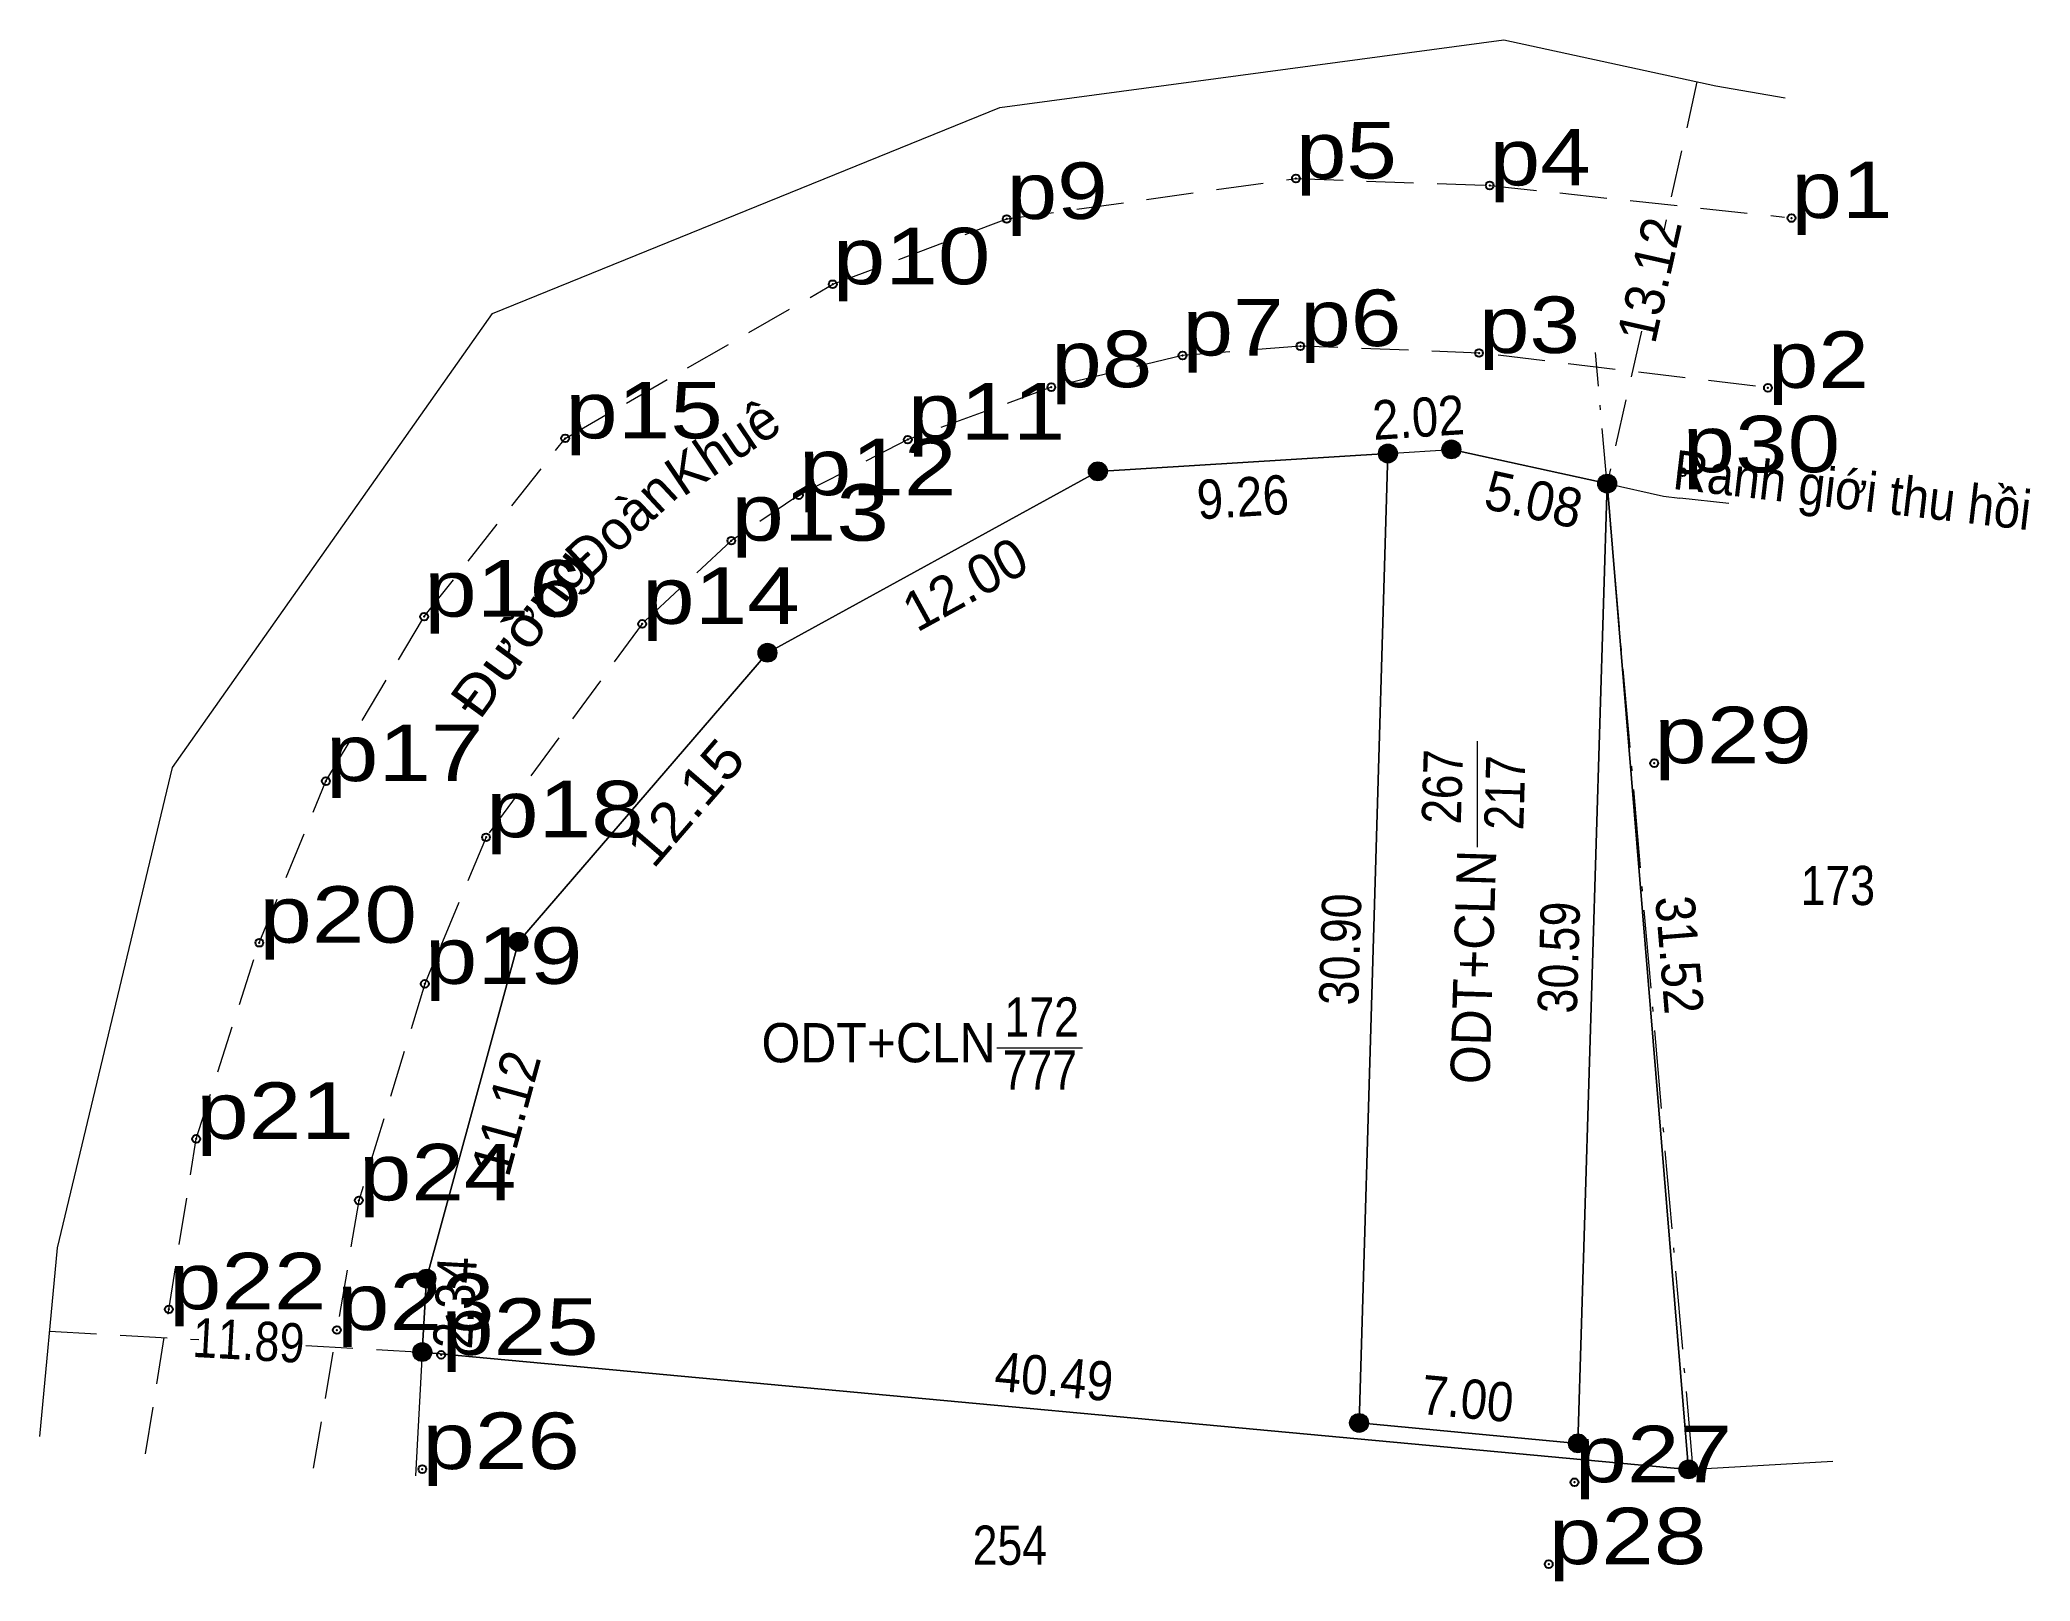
# Model space of a CAD drawing. Header units: metres. Extents: x 543288 to 552499, y 1822776 to 1839668.
# Drawn here: x 550312.8 to 550376.1, y 1838066.5 to 1838115.6 of the extents above; entities that cross this region are included whole.
import ezdxf
from ezdxf.enums import TextEntityAlignment as Align

# ---------------------------------------------------------------- set-up
doc = ezdxf.new("R2010")
doc.units = ezdxf.units.M
doc.header["$LTSCALE"] = 0.5
doc.header["$PDMODE"] = 32
doc.header["$PDSIZE"] = 0.25
doc.linetypes.add('DOT_DASHED', pattern=[7.7, 5, -1.2, 0.3, -1.2])
doc.linetypes.add('MEDIUM_DASHED', pattern=[4.5, 3, -1.5])
for name, color, linetype, lineweight in [('1', 7, 'Continuous', 13), ('10', 7, 'Continuous', 13), ('63', 7, 'Continuous', 13)]:
    doc.layers.add(name, color=color, linetype=linetype, lineweight=lineweight)
doc.layers.add('12', color=7, linetype='Continuous')
doc.layers.add('7', color=7, linetype='Continuous')

msp = doc.modelspace()

# ---------------------------------------------------------------- texts
at = {"layer": '1'}
for s, width, p in [('173', 0.85, (550370.015, 1838088)), ('172', 0.85, (550344.665, 1838083.81)), ('ODT+CLN', 0.95, (550339.47, 1838082.99)), ('777', 0.85, (550344.605, 1838082.12)), ('254', 0.85, (550343.65, 1838066.98))]:
    msp.add_text(s, height=1.25, dxfattribs=dict(at, width=width)).set_placement(p, align=Align.CENTER)
at = {"layer": '12'}
for s, width, p in [('p5', 1.2, (550352.76, 1838111.15)), ('p4', 1.2, (550358.93, 1838110.93)), ('p9', 1.2, (550343.55, 1838109.86)), ('p1', 1.2, (550368.54, 1838109.89)), ('p10', 1.25, (550338.01, 1838107.78)), ('p7', 1.2, (550349.15, 1838105.51)), ('p6', 1.2, (550352.9, 1838105.81)), ('p3', 1.2, (550358.59, 1838105.59)), ('p8', 1.2, (550344.97, 1838104.5)), ('p2', 1.2, (550367.79, 1838104.48)), ('p15', 1.25, (550329.49, 1838102.87)), ('p11', 1.25, (550340.4, 1838102.83)), ('p30', 1.25, (550365.07, 1838101.79)), ('p12', 1.25, (550336.93, 1838101.06)), ('p13', 1.25, (550334.78, 1838099.61)), ('p16', 1.25, (550325, 1838097.19)), ('p14', 1.25, (550331.94, 1838096.96)), ('p29', 1.25, (550364.17, 1838092.52)), ('p17', 1.25, (550321.87, 1838091.95)), ('p18', 1.25, (550326.97, 1838090.16)), ('p20', 1.25, (550319.75, 1838086.8)), ('p19', 1.25, (550325.02, 1838085.49)), ('p21', 1.25, (550317.74, 1838080.55)), ('p24', 1.25, (550322.92, 1838078.59)), ('p22', 1.25, (550316.87, 1838075.12)), ('p23', 1.25, (550322.22, 1838074.46)), ('p25', 1.25, (550325.54, 1838073.67)), ('p26', 1.25, (550324.94, 1838070.03)), ('p27', 1.25, (550361.63, 1838069.61)), ('p28', 1.25, (550360.81, 1838067))]:
    msp.add_text(s, height=1.8, dxfattribs=dict(at, width=width)).set_placement(p)
at = {"layer": '63'}
for s, rotation, width, p in [('13.12', 77.405, 0.95, (550364.6254, 1838107.7837)), ('2.02', 3.682, 0.9, (550356.6999, 1838102.9127)), ('Ranh giới thu hồi', 353.372, 0.9, (550370.4079, 1838100.6032)), ('9.26', 3.53, 0.9, (550351.1065, 1838100.3786)), ('5.08', 347.606, 0.95, (550360.2009, 1838100.3146)), ('Đường', 53.838, 1.15, (550328.555, 1838096.3112)), ('12.15', 49.271, 1.1, (550333.7973, 1838090.8622)), ('267', 88.294, 0.85, (550358.0455, 1838091.7514)), ('217', 88.294, 0.85, (550360.0355, 1838091.5614)), ('ODT+CLN', 88.294, 0.95, (550359.0307, 1838086.0064)), ('30.90', 88.294, 0.85, (550354.7945, 1838086.5714)), ('31.52', 274.714, 0.9, (550364.3528, 1838086.3664)), ('30.59', 88.258, 0.85, (550361.7554, 1838086.311)), ('11.12', 74.727, 0.95, (550328.2117, 1838081.2104)), ('2.34', 86.82, 0.9, (550326.5997, 1838075.2953)), ('11.89', 356.817, 0.85, (550319.3753, 1838073.508)), ('40.49', 354.701, 0.9, (550345.0023, 1838072.3582)), ('7.00', 354.672, 0.9, (550358.167, 1838071.6541))]:
    msp.add_text(s, height=1.25, rotation=rotation, dxfattribs=dict(at, width=width)).set_placement(p, align=Align.CENTER)
for s, rotation, p in [('Khuê', 33.996, (550334.8505, 1838102.0743)), ('Đoàn ', 43.018, (550331.8636, 1838099.8423)), ('12.00', 28.786, (550342.524, 1838097.6806))]:
    msp.add_text(s, height=1.25, rotation=rotation, dxfattribs=at).set_placement(p, align=Align.CENTER)

# ---------------------------------------------------------------- hatches: boundary and pattern name
at = {"layer": '10'}
for points in [[(550358.01, 1838102.52, 1), (550357.41, 1838102.52, 1)], [(550355.99, 1838102.39, 1), (550355.39, 1838102.39, 1)], [(550346.75, 1838101.82, 1), (550346.15, 1838101.82, 1)], [(550362.97, 1838101.43, 1), (550362.37, 1838101.43, 1)], [(550336.23, 1838096.04, 1), (550335.63, 1838096.04, 1)], [(550328.3, 1838086.83, 1), (550327.7, 1838086.83, 1)], [(550325.37, 1838076.1, 1), (550324.77, 1838076.1, 1)], [(550325.24, 1838073.76, 1), (550324.64, 1838073.76, 1)], [(550355.07, 1838071.5, 1), (550354.47, 1838071.5, 1)], [(550362.04, 1838070.85, 1), (550361.44, 1838070.85, 1)], [(550365.56, 1838070.02, 1), (550364.96, 1838070.02, 1)]]:
    msp.add_hatch(color=256, dxfattribs=at).paths.add_polyline_path(points)

# ---------------------------------------------------------------- linework, layer by layer
at = {"layer": '1'}
for p, q in [((550355.69, 1838102.39), (550354.77, 1838071.5)), ((550355.69, 1838102.39), (550357.71, 1838102.52)), ((550362.67, 1838101.43), (550361.74, 1838070.85))]:
    msp.add_line(p, q, dxfattribs=at)
for points in [[(550355.69, 1838102.39), (550354.77, 1838071.5), (550361.74, 1838070.85), (550362.67, 1838101.43), (550365.26, 1838070.02), (550324.94, 1838073.76), (550325.07, 1838076.1), (550328, 1838086.83), (550335.93, 1838096.04), (550346.45, 1838101.82)], [(550357.71, 1838102.52), (550362.67, 1838101.43), (550361.74, 1838070.85), (550354.77, 1838071.5), (550355.69, 1838102.39)]]:
    msp.add_lwpolyline(points, close=True, dxfattribs=at)
msp.add_lwpolyline([(550365.26, 1838070.02), (550362.67, 1838101.43), (550364.46, 1838101.03)], dxfattribs=at)
at = {"layer": '10'}
for p, q in [((550366.13, 1838114.1), (550368.34, 1838113.72)), ((550362.67, 1838101.43), (550357.71, 1838102.52)), ((550364.46, 1838101.03), (550364.98, 1838100.97)), ((550366.55, 1838100.79), (550364.98, 1838100.97)), ((550358.53, 1838093.22), (550358.53, 1838089.85)), ((550343.24, 1838083.45), (550345.96, 1838083.45)), ((550312.76, 1838071.07), (550313.32, 1838077.08)), ((550325.07, 1838076.1), (550324.94, 1838073.76)), ((550324.94, 1838073.76), (550324.72, 1838069.82)), ((550324.94, 1838073.76), (550365.26, 1838070.02)), ((550354.77, 1838071.5), (550361.74, 1838070.85))]:
    msp.add_line(p, q, dxfattribs=at)
at = {"layer": '10', "linetype": 'MEDIUM_DASHED'}
for p, q in [((550358.93, 1838110.93), (550368.32, 1838109.92)), ((550367.39, 1838104.53), (550358.59, 1838105.59)), ((550316.13, 1838070.52), (550317.74, 1838080.55)), ((550322.92, 1838078.59), (550322.22, 1838074.46)), ((550321.48, 1838070.06), (550322.22, 1838074.46))]:
    msp.add_line(p, q, dxfattribs=at)
at = {"layer": '10', "linetype": 'DOT_DASHED'}
msp.add_line((550365.41, 1838070.01), (550362.3, 1838105.61), dxfattribs=at)
at = {"layer": '10'}
for points in [[(550313.32, 1838077.08), (550316.99, 1838092.38), (550327.18, 1838106.85), (550343.33, 1838113.41), (550359.38, 1838115.57), (550366.13, 1838114.1)], [(550355.69, 1838102.39), (550346.45, 1838101.82), (550335.93, 1838096.04), (550328, 1838086.83), (550325.07, 1838076.1)]]:
    msp.add_lwpolyline(points, dxfattribs=at)
at = {"layer": '10', "linetype": 'MEDIUM_DASHED'}
for points in [[(550317.74, 1838080.55), (550319.75, 1838086.8), (550321.87, 1838091.95), (550325, 1838097.19), (550329.49, 1838102.87), (550338.01, 1838107.78), (550343.55, 1838109.86), (550352.76, 1838111.15), (550358.93, 1838110.93)], [(550358.59, 1838105.59), (550352.9, 1838105.81), (550349.15, 1838105.51), (550344.97, 1838104.5), (550340.4, 1838102.83), (550336.93, 1838101.06), (550334.78, 1838099.61), (550331.94, 1838096.96), (550326.97, 1838090.16), (550325.02, 1838085.49), (550322.92, 1838078.59)]]:
    msp.add_lwpolyline(points, dxfattribs=at)
at = {"layer": '10'}
for centre in [(550357.71, 1838102.52), (550355.69, 1838102.39), (550346.45, 1838101.82), (550362.67, 1838101.43), (550335.93, 1838096.04), (550328, 1838086.83), (550325.07, 1838076.1), (550324.94, 1838073.76), (550354.77, 1838071.5), (550361.74, 1838070.85), (550365.26, 1838070.02)]:
    msp.add_circle(centre, 0.3, dxfattribs=at)
at = {"layer": '63', "linetype": 'MEDIUM_DASHED'}
for p, q in [((550365.53, 1838114.23), (550364.46, 1838109.44)), ((550363.76, 1838106.29), (550362.67, 1838101.43)), ((550313.07, 1838074.42), (550317.82, 1838074.16)), ((550321.23, 1838073.97), (550324.94, 1838073.76))]:
    msp.add_line(p, q, dxfattribs=at)
at = {"layer": '63'}
msp.add_line((550365.26, 1838070.02), (550369.86, 1838070.28), dxfattribs=at)
at = {"layer": '7'}
for p in [(550352.76, 1838111.15), (550358.93, 1838110.93), (550343.55, 1838109.86), (550368.54, 1838109.89), (550338.01, 1838107.78), (550349.15, 1838105.51), (550352.9, 1838105.81), (550358.59, 1838105.59), (550344.97, 1838104.5), (550367.79, 1838104.48), (550329.49, 1838102.87), (550340.4, 1838102.83), (550365.07, 1838101.79), (550336.93, 1838101.06), (550334.78, 1838099.61), (550325, 1838097.19), (550331.94, 1838096.96), (550321.87, 1838091.95), (550364.17, 1838092.52), (550326.97, 1838090.16), (550319.75, 1838086.8), (550325.02, 1838085.49), (550317.74, 1838080.55), (550322.92, 1838078.59), (550316.87, 1838075.12), (550322.22, 1838074.46), (550325.54, 1838073.67), (550324.94, 1838070.03), (550361.63, 1838069.61), (550360.81, 1838067)]:
    msp.add_point(p, dxfattribs=at)

msp.set_redraw_order([(e.dxf.handle, doc.entitydb.next_handle()) for e in msp.query("TEXT MTEXT ATTDEF DIMENSION ARC_DIMENSION")])  # texts and dimensions are drawn at this point

doc.saveas('drawing.dxf')
